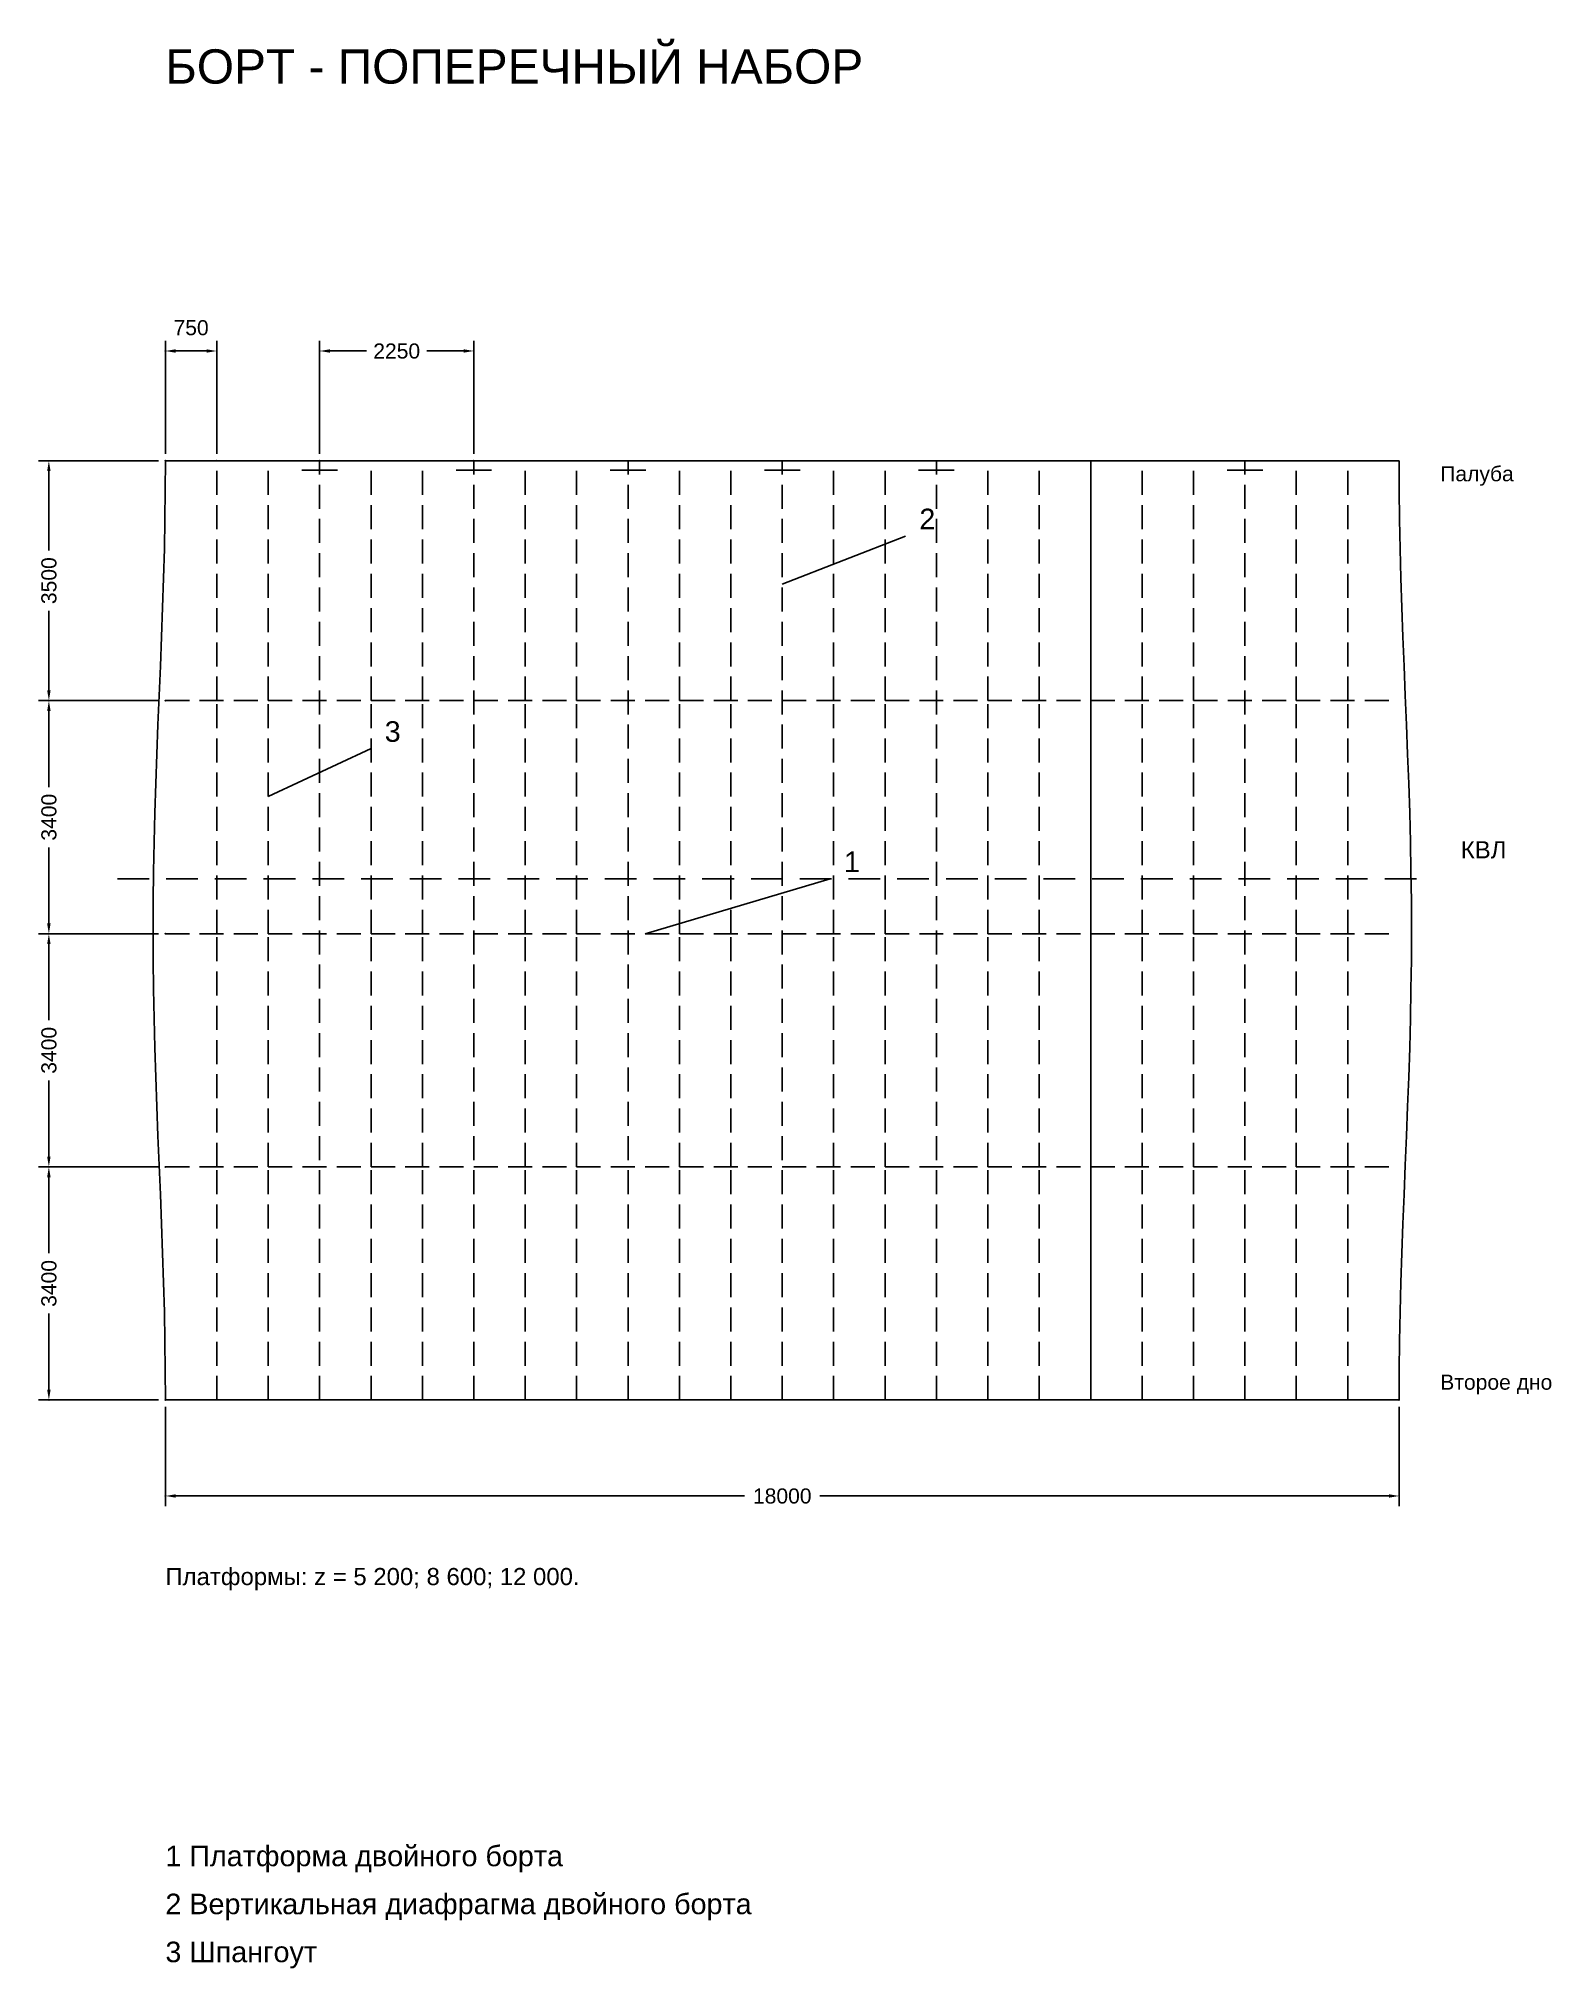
# Model space of a CAD drawing. Header units: millimetres. Extents: x -5500 to 159150, y -17410 to 188095.
# Drawn here: x 96150 to 118222, y 94510 to 122656 of the extents above; entities that cross this region are included whole.
import ezdxf
from ezdxf.enums import TextEntityAlignment as Align

# ---------------------------------------------------------------- set-up
doc = ezdxf.new("R2010")
doc.units = ezdxf.units.MM
for name, color, linetype in [('ARR_0', 7, 'Continuous'), ('ARR_BOUNDARY', 1, 'Continuous'), ('ARR_Defpoints', 7, 'Continuous'), ('ARR_HULL', 7, 'Continuous'), ('ARR_NOTE', 7, 'Continuous'), ('ARR_PRIMARY', 1, 'Continuous'), ('ARR_SECONDARY', 4, 'Continuous'), ('ARR_WATER', 5, 'Continuous')]:
    doc.layers.add(name, color=color, linetype=linetype)
doc.styles.add('unicode', font='arial.ttf')

msp = doc.modelspace()

# ---------------------------------------------------------------- texts
at = {"layer": 'ARR_0', "color": 7, "style": 'unicode'}
for s, p in [('750', (98375, 118440)), ('2250', (101375, 118100)), ('18000', (107000, 101400))]:
    msp.add_text(s, height=220, dxfattribs=at).set_placement(p, align=Align.MIDDLE_CENTER)
for s, p in [('3500', (96300, 114750)), ('3400', (96300, 111300)), ('3400', (96300, 107900)), ('3400', (96300, 104500))]:
    msp.add_text(s, height=220, rotation=90, dxfattribs=at).set_placement(p, align=Align.MIDDLE_CENTER)
at = {"layer": 'ARR_NOTE', "style": 'unicode'}
for s, height, p in [('БОРТ - ПОПЕРЕЧНЫЙ НАБОР', 500, (98000, 122000)), ('Палуба', 220, (116600, 116200)), ('2', 300, (109000, 115500)), ('3', 300, (101200, 112400)), ('КВЛ', 250, (116900, 110700)), ('1', 300, (107900, 110500)), ('Второе дно', 220, (116600, 102950)), ('Платформы: z = 5 200; 8 600; 12 000.', 250, (98000, 100100)), ('1 Платформа двойного борта', 300, (98000, 96000)), ('2 Вертикальная диафрагма двойного борта', 300, (98000, 95300)), ('3 Шпангоут', 300, (98000, 94600))]:
    msp.add_text(s, height=height, dxfattribs=at).set_placement(p)

# ---------------------------------------------------------------- linework, layer by layer
at = {"layer": 'ARR_0', "color": 2}
for p, q in [((98000, 116600), (98000, 118250)), ((98750, 116600), (98750, 118250)), ((100250, 116600), (100250, 118250)), ((102500, 116600), (102500, 118250)), ((98150, 118100), (98600, 118100)), ((100400, 118100), (100935, 118100)), ((101815, 118100), (102350, 118100)), ((97900, 116500), (96150, 116500)), ((96300, 115190), (96300, 116350)), ((96300, 113150), (96300, 114310)), ((97900, 113000), (96150, 113000)), ((97900, 113000), (96150, 113000)), ((96300, 111740), (96300, 112850)), ((96300, 109750), (96300, 110860)), ((97900, 109600), (96150, 109600)), ((97900, 109600), (96150, 109600)), ((96300, 108340), (96300, 109450)), ((96300, 106350), (96300, 107460)), ((97900, 106200), (96150, 106200)), ((97900, 106200), (96150, 106200)), ((96300, 104940), (96300, 106050)), ((96300, 102950), (96300, 104060)), ((97900, 102800), (96150, 102800)), ((98000, 102700), (98000, 101250)), ((116000, 102700), (116000, 101250)), ((98150, 101400), (106450, 101400)), ((107550, 101400), (115850, 101400))]:
    msp.add_line(p, q, dxfattribs=at)
at = {"layer": 'ARR_0', "color": 0, "linetype": 'ByBlock'}
for points in [[(98150, 118075), (98000, 118100), (98150, 118125)], [(98600, 118125), (98750, 118100), (98600, 118075)], [(100400, 118075), (100250, 118100), (100400, 118125)], [(102350, 118125), (102500, 118100), (102350, 118075)], [(96275, 116350), (96300, 116500), (96325, 116350)], [(96325, 113150), (96300, 113000), (96275, 113150)], [(96275, 112850), (96300, 113000), (96325, 112850)], [(96325, 109750), (96300, 109600), (96275, 109750)], [(96275, 109450), (96300, 109600), (96325, 109450)], [(96325, 106350), (96300, 106200), (96275, 106350)], [(96275, 106050), (96300, 106200), (96325, 106050)], [(96325, 102950), (96300, 102800), (96275, 102950)], [(98150, 101375), (98000, 101400), (98150, 101425)], [(115850, 101425), (116000, 101400), (115850, 101375)]]:
    msp.add_solid(points, dxfattribs=at)
at = {"layer": 'ARR_BOUNDARY'}
for p, q in [((111500, 102800), (111500, 116500)), ((98000, 102800), (116000, 102800))]:
    msp.add_line(p, q, dxfattribs=at)
at = {"layer": 'ARR_Defpoints'}
for p in [(98000, 118100), (100250, 118100), (98000, 116500), (98000, 116500), (98750, 116500), (100250, 116500), (102500, 116500), (96300, 113000), (98000, 113000), (98000, 113000), (96300, 109600), (98000, 109600), (98000, 109600), (96300, 106200), (98000, 106200), (98000, 106200), (96300, 102800), (98000, 102800), (98000, 102800), (116000, 102800), (98000, 101400)]:
    msp.add_point(p, dxfattribs=at)
at = {"layer": 'ARR_HULL'}
msp.add_line((98000, 116500), (116000, 116500), dxfattribs=at)
for points in [[(98000, 102800), (97998, 103228), (97993, 103656), (97985, 104084), (97974, 104512), (97960, 104941), (97944, 105369), (97928, 105797), (97910, 106225), (97892, 106653), (97876, 107081), (97860, 107509), (97846, 107938), (97835, 108366), (97827, 108794), (97822, 109222), (97820, 109650), (97822, 110078), (97827, 110506), (97835, 110934), (97846, 111362), (97860, 111791), (97876, 112219), (97892, 112647), (97910, 113075), (97928, 113503), (97944, 113931), (97960, 114359), (97974, 114788), (97985, 115216), (97993, 115644), (97998, 116072), (98000, 116500)], [(116000, 102800), (116002, 103228), (116007, 103656), (116015, 104084), (116026, 104512), (116040, 104941), (116056, 105369), (116072, 105797), (116090, 106225), (116108, 106653), (116124, 107081), (116140, 107509), (116154, 107938), (116165, 108366), (116173, 108794), (116178, 109222), (116180, 109650), (116178, 110078), (116173, 110506), (116165, 110934), (116154, 111362), (116140, 111791), (116124, 112219), (116108, 112647), (116090, 113075), (116072, 113503), (116056, 113931), (116040, 114359), (116026, 114788), (116015, 115216), (116007, 115644), (116002, 116072), (116000, 116500)]]:
    msp.add_lwpolyline(points, dxfattribs=at)
at = {"layer": 'ARR_NOTE'}
for points in [[(107000, 114700), (108800, 115400)], [(99500, 111600), (101000, 112300)], [(105000, 109600), (107700, 110400)]]:
    msp.add_lwpolyline(points, dxfattribs=at)
at = {"layer": 'ARR_PRIMARY'}
for p, q in [((100250, 116300), (100250, 116500)), ((102500, 116300), (102500, 116500)), ((104750, 116300), (104750, 116500)), ((107000, 116300), (107000, 116500)), ((109250, 116300), (109250, 116500)), ((113750, 116300), (113750, 116500)), ((100250, 115800), (100250, 116150)), ((102500, 115800), (102500, 116150)), ((104750, 115800), (104750, 116150)), ((107000, 115800), (107000, 116150)), ((109250, 115800), (109250, 116150)), ((113750, 115800), (113750, 116150)), ((100250, 115300), (100250, 115650)), ((102500, 115300), (102500, 115650)), ((104750, 115300), (104750, 115650)), ((107000, 115300), (107000, 115650)), ((109250, 115300), (109250, 115650)), ((113750, 115300), (113750, 115650)), ((100250, 114800), (100250, 115150)), ((102500, 114800), (102500, 115150)), ((104750, 114800), (104750, 115150)), ((107000, 114800), (107000, 115150)), ((109250, 114800), (109250, 115150)), ((113750, 114800), (113750, 115150)), ((100250, 114300), (100250, 114650)), ((102500, 114300), (102500, 114650)), ((104750, 114300), (104750, 114650)), ((107000, 114300), (107000, 114650)), ((109250, 114300), (109250, 114650)), ((113750, 114300), (113750, 114650)), ((100250, 113800), (100250, 114150)), ((102500, 113800), (102500, 114150)), ((104750, 113800), (104750, 114150)), ((107000, 113800), (107000, 114150)), ((109250, 113800), (109250, 114150)), ((113750, 113800), (113750, 114150)), ((100250, 113300), (100250, 113650)), ((102500, 113300), (102500, 113650)), ((104750, 113300), (104750, 113650)), ((107000, 113300), (107000, 113650)), ((109250, 113300), (109250, 113650)), ((113750, 113300), (113750, 113650)), ((98000, 113000), (98350, 113000)), ((98500, 113000), (98850, 113000)), ((99000, 113000), (99350, 113000)), ((99500, 113000), (99850, 113000)), ((100000, 113000), (100350, 113000)), ((100250, 112800), (100250, 113150)), ((100500, 113000), (100850, 113000)), ((101000, 113000), (101350, 113000)), ((101500, 113000), (101850, 113000)), ((102000, 113000), (102350, 113000)), ((102500, 112800), (102500, 113150)), ((102500, 113000), (102850, 113000)), ((103000, 113000), (103350, 113000)), ((103500, 113000), (103850, 113000)), ((104000, 113000), (104350, 113000)), ((104500, 113000), (104850, 113000)), ((104750, 112800), (104750, 113150)), ((105000, 113000), (105350, 113000)), ((105500, 113000), (105850, 113000)), ((106000, 113000), (106350, 113000)), ((106500, 113000), (106850, 113000)), ((107000, 112800), (107000, 113150)), ((107000, 113000), (107350, 113000)), ((107500, 113000), (107850, 113000)), ((108000, 113000), (108350, 113000)), ((108500, 113000), (108850, 113000)), ((109000, 113000), (109350, 113000)), ((109250, 112800), (109250, 113150)), ((109500, 113000), (109850, 113000)), ((110000, 113000), (110350, 113000)), ((110500, 113000), (110850, 113000)), ((111000, 113000), (111350, 113000)), ((111500, 113000), (111850, 113000)), ((112000, 113000), (112350, 113000)), ((112500, 113000), (112850, 113000)), ((113000, 113000), (113350, 113000)), ((113500, 113000), (113850, 113000)), ((113750, 112800), (113750, 113150)), ((114000, 113000), (114350, 113000)), ((114500, 113000), (114850, 113000)), ((115000, 113000), (115350, 113000)), ((115500, 113000), (115850, 113000)), ((100250, 112300), (100250, 112650)), ((102500, 112300), (102500, 112650)), ((104750, 112300), (104750, 112650)), ((107000, 112300), (107000, 112650)), ((109250, 112300), (109250, 112650)), ((113750, 112300), (113750, 112650)), ((100250, 111800), (100250, 112150)), ((102500, 111800), (102500, 112150)), ((104750, 111800), (104750, 112150)), ((107000, 111800), (107000, 112150)), ((109250, 111800), (109250, 112150)), ((113750, 111800), (113750, 112150)), ((100250, 111300), (100250, 111650)), ((102500, 111300), (102500, 111650)), ((104750, 111300), (104750, 111650)), ((107000, 111300), (107000, 111650)), ((109250, 111300), (109250, 111650)), ((113750, 111300), (113750, 111650)), ((100250, 110800), (100250, 111150)), ((102500, 110800), (102500, 111150)), ((104750, 110800), (104750, 111150)), ((107000, 110800), (107000, 111150)), ((109250, 110800), (109250, 111150)), ((113750, 110800), (113750, 111150)), ((100250, 110300), (100250, 110650)), ((102500, 110300), (102500, 110650)), ((104750, 110300), (104750, 110650)), ((107000, 110300), (107000, 110650)), ((109250, 110300), (109250, 110650)), ((113750, 110300), (113750, 110650)), ((100250, 109800), (100250, 110150)), ((102500, 109800), (102500, 110150)), ((104750, 109800), (104750, 110150)), ((107000, 109800), (107000, 110150)), ((109250, 109800), (109250, 110150)), ((113750, 109800), (113750, 110150)), ((98000, 109600), (98350, 109600)), ((98500, 109600), (98850, 109600)), ((99000, 109600), (99350, 109600)), ((99500, 109600), (99850, 109600)), ((100000, 109600), (100350, 109600)), ((100250, 109300), (100250, 109650)), ((100500, 109600), (100850, 109600)), ((101000, 109600), (101350, 109600)), ((101500, 109600), (101850, 109600)), ((102000, 109600), (102350, 109600)), ((102500, 109300), (102500, 109650)), ((102500, 109600), (102850, 109600)), ((103000, 109600), (103350, 109600)), ((103500, 109600), (103850, 109600)), ((104000, 109600), (104350, 109600)), ((104500, 109600), (104850, 109600)), ((104750, 109300), (104750, 109650)), ((105000, 109600), (105350, 109600)), ((105500, 109600), (105850, 109600)), ((106000, 109600), (106350, 109600)), ((106500, 109600), (106850, 109600)), ((107000, 109300), (107000, 109650)), ((107000, 109600), (107350, 109600)), ((107500, 109600), (107850, 109600)), ((108000, 109600), (108350, 109600)), ((108500, 109600), (108850, 109600)), ((109000, 109600), (109350, 109600)), ((109250, 109300), (109250, 109650)), ((109500, 109600), (109850, 109600)), ((110000, 109600), (110350, 109600)), ((110500, 109600), (110850, 109600)), ((111000, 109600), (111350, 109600)), ((111500, 109600), (111850, 109600)), ((112000, 109600), (112350, 109600)), ((112500, 109600), (112850, 109600)), ((113000, 109600), (113350, 109600)), ((113500, 109600), (113850, 109600)), ((113750, 109300), (113750, 109650)), ((114000, 109600), (114350, 109600)), ((114500, 109600), (114850, 109600)), ((115000, 109600), (115350, 109600)), ((115500, 109600), (115850, 109600)), ((100250, 108800), (100250, 109150)), ((102500, 108800), (102500, 109150)), ((104750, 108800), (104750, 109150)), ((107000, 108800), (107000, 109150)), ((109250, 108800), (109250, 109150)), ((113750, 108800), (113750, 109150)), ((100250, 108300), (100250, 108650)), ((102500, 108300), (102500, 108650)), ((104750, 108300), (104750, 108650)), ((107000, 108300), (107000, 108650)), ((109250, 108300), (109250, 108650)), ((113750, 108300), (113750, 108650)), ((100250, 107800), (100250, 108150)), ((102500, 107800), (102500, 108150)), ((104750, 107800), (104750, 108150)), ((107000, 107800), (107000, 108150)), ((109250, 107800), (109250, 108150)), ((113750, 107800), (113750, 108150)), ((100250, 107300), (100250, 107650)), ((102500, 107300), (102500, 107650)), ((104750, 107300), (104750, 107650)), ((107000, 107300), (107000, 107650)), ((109250, 107300), (109250, 107650)), ((113750, 107300), (113750, 107650)), ((100250, 106800), (100250, 107150)), ((102500, 106800), (102500, 107150)), ((104750, 106800), (104750, 107150)), ((107000, 106800), (107000, 107150)), ((109250, 106800), (109250, 107150)), ((113750, 106800), (113750, 107150)), ((100250, 106300), (100250, 106650)), ((102500, 106300), (102500, 106650)), ((104750, 106300), (104750, 106650)), ((107000, 106300), (107000, 106650)), ((109250, 106300), (109250, 106650)), ((113750, 106300), (113750, 106650)), ((98000, 106200), (98350, 106200)), ((98500, 106200), (98850, 106200)), ((99000, 106200), (99350, 106200)), ((99500, 106200), (99850, 106200)), ((100000, 106200), (100350, 106200)), ((100250, 105800), (100250, 106150)), ((100500, 106200), (100850, 106200)), ((101000, 106200), (101350, 106200)), ((101500, 106200), (101850, 106200)), ((102000, 106200), (102350, 106200)), ((102500, 106200), (102850, 106200)), ((102500, 105800), (102500, 106150)), ((103000, 106200), (103350, 106200)), ((103500, 106200), (103850, 106200)), ((104000, 106200), (104350, 106200)), ((104500, 106200), (104850, 106200)), ((104750, 105800), (104750, 106150)), ((105000, 106200), (105350, 106200)), ((105500, 106200), (105850, 106200)), ((106000, 106200), (106350, 106200)), ((106500, 106200), (106850, 106200)), ((107000, 106200), (107350, 106200)), ((107000, 105800), (107000, 106150)), ((107500, 106200), (107850, 106200)), ((108000, 106200), (108350, 106200)), ((108500, 106200), (108850, 106200)), ((109000, 106200), (109350, 106200)), ((109250, 105800), (109250, 106150)), ((109500, 106200), (109850, 106200)), ((110000, 106200), (110350, 106200)), ((110500, 106200), (110850, 106200)), ((111000, 106200), (111350, 106200)), ((111500, 106200), (111850, 106200)), ((112000, 106200), (112350, 106200)), ((112500, 106200), (112850, 106200)), ((113000, 106200), (113350, 106200)), ((113500, 106200), (113850, 106200)), ((113750, 105800), (113750, 106150)), ((114000, 106200), (114350, 106200)), ((114500, 106200), (114850, 106200)), ((115000, 106200), (115350, 106200)), ((115500, 106200), (115850, 106200)), ((100250, 105300), (100250, 105650)), ((102500, 105300), (102500, 105650)), ((104750, 105300), (104750, 105650)), ((107000, 105300), (107000, 105650)), ((109250, 105300), (109250, 105650)), ((113750, 105300), (113750, 105650)), ((100250, 104800), (100250, 105150)), ((102500, 104800), (102500, 105150)), ((104750, 104800), (104750, 105150)), ((107000, 104800), (107000, 105150)), ((109250, 104800), (109250, 105150)), ((113750, 104800), (113750, 105150)), ((100250, 104300), (100250, 104650)), ((102500, 104300), (102500, 104650)), ((104750, 104300), (104750, 104650)), ((107000, 104300), (107000, 104650)), ((109250, 104300), (109250, 104650)), ((113750, 104300), (113750, 104650)), ((100250, 103800), (100250, 104150)), ((102500, 103800), (102500, 104150)), ((104750, 103800), (104750, 104150)), ((107000, 103800), (107000, 104150)), ((109250, 103800), (109250, 104150)), ((113750, 103800), (113750, 104150)), ((100250, 103300), (100250, 103650)), ((102500, 103300), (102500, 103650)), ((104750, 103300), (104750, 103650)), ((107000, 103300), (107000, 103650)), ((109250, 103300), (109250, 103650)), ((113750, 103300), (113750, 103650)), ((100250, 102800), (100250, 103150)), ((102500, 102800), (102500, 103150)), ((104750, 102800), (104750, 103150)), ((107000, 102800), (107000, 103150)), ((109250, 102800), (109250, 103150)), ((113750, 102800), (113750, 103150))]:
    msp.add_line(p, q, dxfattribs=at)
for points in [[(99990, 116360), (100510, 116360)], [(102240, 116360), (102760, 116360)], [(104490, 116360), (105010, 116360)], [(106740, 116360), (107260, 116360)], [(108990, 116360), (109510, 116360)], [(113490, 116360), (114010, 116360)]]:
    msp.add_lwpolyline(points, dxfattribs=at)
at = {"layer": 'ARR_SECONDARY'}
for p, q in [((98750, 116000), (98750, 116350)), ((99500, 116000), (99500, 116350)), ((101000, 116000), (101000, 116350)), ((101750, 116000), (101750, 116350)), ((103250, 116000), (103250, 116350)), ((104000, 116000), (104000, 116350)), ((105500, 116000), (105500, 116350)), ((106250, 116000), (106250, 116350)), ((107750, 116000), (107750, 116350)), ((108500, 116000), (108500, 116350)), ((110000, 116000), (110000, 116350)), ((110750, 116000), (110750, 116350)), ((112250, 116000), (112250, 116350)), ((113000, 116000), (113000, 116350)), ((114500, 116000), (114500, 116350)), ((115250, 116000), (115250, 116350)), ((98750, 115500), (98750, 115850)), ((99500, 115500), (99500, 115850)), ((101000, 115500), (101000, 115850)), ((101750, 115500), (101750, 115850)), ((103250, 115500), (103250, 115850)), ((104000, 115500), (104000, 115850)), ((105500, 115500), (105500, 115850)), ((106250, 115500), (106250, 115850)), ((107750, 115500), (107750, 115850)), ((108500, 115500), (108500, 115850)), ((110000, 115500), (110000, 115850)), ((110750, 115500), (110750, 115850)), ((112250, 115500), (112250, 115850)), ((113000, 115500), (113000, 115850)), ((114500, 115500), (114500, 115850)), ((115250, 115500), (115250, 115850)), ((98750, 115000), (98750, 115350)), ((99500, 115000), (99500, 115350)), ((101000, 115000), (101000, 115350)), ((101750, 115000), (101750, 115350)), ((103250, 115000), (103250, 115350)), ((104000, 115000), (104000, 115350)), ((105500, 115000), (105500, 115350)), ((106250, 115000), (106250, 115350)), ((107750, 115000), (107750, 115350)), ((108500, 115000), (108500, 115350)), ((110000, 115000), (110000, 115350)), ((110750, 115000), (110750, 115350)), ((112250, 115000), (112250, 115350)), ((113000, 115000), (113000, 115350)), ((114500, 115000), (114500, 115350)), ((115250, 115000), (115250, 115350)), ((98750, 114500), (98750, 114850)), ((99500, 114500), (99500, 114850)), ((101000, 114500), (101000, 114850)), ((101750, 114500), (101750, 114850)), ((103250, 114500), (103250, 114850)), ((104000, 114500), (104000, 114850)), ((105500, 114500), (105500, 114850)), ((106250, 114500), (106250, 114850)), ((107750, 114500), (107750, 114850)), ((108500, 114500), (108500, 114850)), ((110000, 114500), (110000, 114850)), ((110750, 114500), (110750, 114850)), ((112250, 114500), (112250, 114850)), ((113000, 114500), (113000, 114850)), ((114500, 114500), (114500, 114850)), ((115250, 114500), (115250, 114850)), ((98750, 114000), (98750, 114350)), ((99500, 114000), (99500, 114350)), ((101000, 114000), (101000, 114350)), ((101750, 114000), (101750, 114350)), ((103250, 114000), (103250, 114350)), ((104000, 114000), (104000, 114350)), ((105500, 114000), (105500, 114350)), ((106250, 114000), (106250, 114350)), ((107750, 114000), (107750, 114350)), ((108500, 114000), (108500, 114350)), ((110000, 114000), (110000, 114350)), ((110750, 114000), (110750, 114350)), ((112250, 114000), (112250, 114350)), ((113000, 114000), (113000, 114350)), ((114500, 114000), (114500, 114350)), ((115250, 114000), (115250, 114350)), ((98750, 113500), (98750, 113850)), ((99500, 113500), (99500, 113850)), ((101000, 113500), (101000, 113850)), ((101750, 113500), (101750, 113850)), ((103250, 113500), (103250, 113850)), ((104000, 113500), (104000, 113850)), ((105500, 113500), (105500, 113850)), ((106250, 113500), (106250, 113850)), ((107750, 113500), (107750, 113850)), ((108500, 113500), (108500, 113850)), ((110000, 113500), (110000, 113850)), ((110750, 113500), (110750, 113850)), ((112250, 113500), (112250, 113850)), ((113000, 113500), (113000, 113850)), ((114500, 113500), (114500, 113850)), ((115250, 113500), (115250, 113850)), ((98750, 113000), (98750, 113350)), ((99500, 113000), (99500, 113350)), ((101000, 113000), (101000, 113350)), ((101750, 113000), (101750, 113350)), ((103250, 113000), (103250, 113350)), ((104000, 113000), (104000, 113350)), ((105500, 113000), (105500, 113350)), ((106250, 113000), (106250, 113350)), ((107750, 113000), (107750, 113350)), ((108500, 113000), (108500, 113350)), ((110000, 113000), (110000, 113350)), ((110750, 113000), (110750, 113350)), ((112250, 113000), (112250, 113350)), ((113000, 113000), (113000, 113350)), ((114500, 113000), (114500, 113350)), ((115250, 113000), (115250, 113350)), ((98750, 112600), (98750, 112950)), ((99500, 112600), (99500, 112950)), ((101000, 112600), (101000, 112950)), ((101750, 112600), (101750, 112950)), ((103250, 112600), (103250, 112950)), ((104000, 112600), (104000, 112950)), ((105500, 112600), (105500, 112950)), ((106250, 112600), (106250, 112950)), ((107750, 112600), (107750, 112950)), ((108500, 112600), (108500, 112950)), ((110000, 112600), (110000, 112950)), ((110750, 112600), (110750, 112950)), ((112250, 112600), (112250, 112950)), ((113000, 112600), (113000, 112950)), ((114500, 112600), (114500, 112950)), ((115250, 112600), (115250, 112950)), ((98750, 112100), (98750, 112450)), ((99500, 112100), (99500, 112450)), ((101000, 112100), (101000, 112450)), ((101750, 112100), (101750, 112450)), ((103250, 112100), (103250, 112450)), ((104000, 112100), (104000, 112450)), ((105500, 112100), (105500, 112450)), ((106250, 112100), (106250, 112450)), ((107750, 112100), (107750, 112450)), ((108500, 112100), (108500, 112450)), ((110000, 112100), (110000, 112450)), ((110750, 112100), (110750, 112450)), ((112250, 112100), (112250, 112450)), ((113000, 112100), (113000, 112450)), ((114500, 112100), (114500, 112450)), ((115250, 112100), (115250, 112450)), ((98750, 111600), (98750, 111950)), ((99500, 111600), (99500, 111950)), ((101000, 111600), (101000, 111950)), ((101750, 111600), (101750, 111950)), ((103250, 111600), (103250, 111950)), ((104000, 111600), (104000, 111950)), ((105500, 111600), (105500, 111950)), ((106250, 111600), (106250, 111950)), ((107750, 111600), (107750, 111950)), ((108500, 111600), (108500, 111950)), ((110000, 111600), (110000, 111950)), ((110750, 111600), (110750, 111950)), ((112250, 111600), (112250, 111950)), ((113000, 111600), (113000, 111950)), ((114500, 111600), (114500, 111950)), ((115250, 111600), (115250, 111950)), ((98750, 111100), (98750, 111450)), ((99500, 111100), (99500, 111450)), ((101000, 111100), (101000, 111450)), ((101750, 111100), (101750, 111450)), ((103250, 111100), (103250, 111450)), ((104000, 111100), (104000, 111450)), ((105500, 111100), (105500, 111450)), ((106250, 111100), (106250, 111450)), ((107750, 111100), (107750, 111450)), ((108500, 111100), (108500, 111450)), ((110000, 111100), (110000, 111450)), ((110750, 111100), (110750, 111450)), ((112250, 111100), (112250, 111450)), ((113000, 111100), (113000, 111450)), ((114500, 111100), (114500, 111450)), ((115250, 111100), (115250, 111450)), ((98750, 110600), (98750, 110950)), ((99500, 110600), (99500, 110950)), ((101000, 110600), (101000, 110950)), ((101750, 110600), (101750, 110950)), ((103250, 110600), (103250, 110950)), ((104000, 110600), (104000, 110950)), ((105500, 110600), (105500, 110950)), ((106250, 110600), (106250, 110950)), ((107750, 110600), (107750, 110950)), ((108500, 110600), (108500, 110950)), ((110000, 110600), (110000, 110950)), ((110750, 110600), (110750, 110950)), ((112250, 110600), (112250, 110950)), ((113000, 110600), (113000, 110950)), ((114500, 110600), (114500, 110950)), ((115250, 110600), (115250, 110950)), ((98750, 110100), (98750, 110450)), ((99500, 110100), (99500, 110450)), ((101000, 110100), (101000, 110450)), ((101750, 110100), (101750, 110450)), ((103250, 110100), (103250, 110450)), ((104000, 110100), (104000, 110450)), ((105500, 110100), (105500, 110450)), ((106250, 110100), (106250, 110450)), ((107750, 110100), (107750, 110450)), ((108500, 110100), (108500, 110450)), ((110000, 110100), (110000, 110450)), ((110750, 110100), (110750, 110450)), ((112250, 110100), (112250, 110450)), ((113000, 110100), (113000, 110450)), ((114500, 110100), (114500, 110450)), ((115250, 110100), (115250, 110450)), ((98750, 109600), (98750, 109950)), ((99500, 109600), (99500, 109950)), ((101000, 109600), (101000, 109950)), ((101750, 109600), (101750, 109950)), ((103250, 109600), (103250, 109950)), ((104000, 109600), (104000, 109950)), ((105500, 109600), (105500, 109950)), ((106250, 109600), (106250, 109950)), ((107750, 109600), (107750, 109950)), ((108500, 109600), (108500, 109950)), ((110000, 109600), (110000, 109950)), ((110750, 109600), (110750, 109950)), ((112250, 109600), (112250, 109950)), ((113000, 109600), (113000, 109950)), ((114500, 109600), (114500, 109950)), ((115250, 109600), (115250, 109950)), ((98750, 109200), (98750, 109550)), ((99500, 109200), (99500, 109550)), ((101000, 109200), (101000, 109550)), ((101750, 109200), (101750, 109550)), ((103250, 109200), (103250, 109550)), ((104000, 109200), (104000, 109550)), ((105500, 109200), (105500, 109550)), ((106250, 109200), (106250, 109550)), ((107750, 109200), (107750, 109550)), ((108500, 109200), (108500, 109550)), ((110000, 109200), (110000, 109550)), ((110750, 109200), (110750, 109550)), ((112250, 109200), (112250, 109550)), ((113000, 109200), (113000, 109550)), ((114500, 109200), (114500, 109550)), ((115250, 109200), (115250, 109550)), ((98750, 108700), (98750, 109050)), ((99500, 108700), (99500, 109050)), ((101000, 108700), (101000, 109050)), ((101750, 108700), (101750, 109050)), ((103250, 108700), (103250, 109050)), ((104000, 108700), (104000, 109050)), ((105500, 108700), (105500, 109050)), ((106250, 108700), (106250, 109050)), ((107750, 108700), (107750, 109050)), ((108500, 108700), (108500, 109050)), ((110000, 108700), (110000, 109050)), ((110750, 108700), (110750, 109050)), ((112250, 108700), (112250, 109050)), ((113000, 108700), (113000, 109050)), ((114500, 108700), (114500, 109050)), ((115250, 108700), (115250, 109050)), ((98750, 108200), (98750, 108550)), ((99500, 108200), (99500, 108550)), ((101000, 108200), (101000, 108550)), ((101750, 108200), (101750, 108550)), ((103250, 108200), (103250, 108550)), ((104000, 108200), (104000, 108550)), ((105500, 108200), (105500, 108550)), ((106250, 108200), (106250, 108550)), ((107750, 108200), (107750, 108550)), ((108500, 108200), (108500, 108550)), ((110000, 108200), (110000, 108550)), ((110750, 108200), (110750, 108550)), ((112250, 108200), (112250, 108550)), ((113000, 108200), (113000, 108550)), ((114500, 108200), (114500, 108550)), ((115250, 108200), (115250, 108550)), ((98750, 107700), (98750, 108050)), ((99500, 107700), (99500, 108050)), ((101000, 107700), (101000, 108050)), ((101750, 107700), (101750, 108050)), ((103250, 107700), (103250, 108050)), ((104000, 107700), (104000, 108050)), ((105500, 107700), (105500, 108050)), ((106250, 107700), (106250, 108050)), ((107750, 107700), (107750, 108050)), ((108500, 107700), (108500, 108050)), ((110000, 107700), (110000, 108050)), ((110750, 107700), (110750, 108050)), ((112250, 107700), (112250, 108050)), ((113000, 107700), (113000, 108050)), ((114500, 107700), (114500, 108050)), ((115250, 107700), (115250, 108050)), ((98750, 107200), (98750, 107550)), ((99500, 107200), (99500, 107550)), ((101000, 107200), (101000, 107550)), ((101750, 107200), (101750, 107550)), ((103250, 107200), (103250, 107550)), ((104000, 107200), (104000, 107550)), ((105500, 107200), (105500, 107550)), ((106250, 107200), (106250, 107550)), ((107750, 107200), (107750, 107550)), ((108500, 107200), (108500, 107550)), ((110000, 107200), (110000, 107550)), ((110750, 107200), (110750, 107550)), ((112250, 107200), (112250, 107550)), ((113000, 107200), (113000, 107550)), ((114500, 107200), (114500, 107550)), ((115250, 107200), (115250, 107550)), ((98750, 106700), (98750, 107050)), ((99500, 106700), (99500, 107050)), ((101000, 106700), (101000, 107050)), ((101750, 106700), (101750, 107050)), ((103250, 106700), (103250, 107050)), ((104000, 106700), (104000, 107050)), ((105500, 106700), (105500, 107050)), ((106250, 106700), (106250, 107050)), ((107750, 106700), (107750, 107050)), ((108500, 106700), (108500, 107050)), ((110000, 106700), (110000, 107050)), ((110750, 106700), (110750, 107050)), ((112250, 106700), (112250, 107050)), ((113000, 106700), (113000, 107050)), ((114500, 106700), (114500, 107050)), ((115250, 106700), (115250, 107050)), ((98750, 106200), (98750, 106550)), ((99500, 106200), (99500, 106550)), ((101000, 106200), (101000, 106550)), ((101750, 106200), (101750, 106550)), ((103250, 106200), (103250, 106550)), ((104000, 106200), (104000, 106550)), ((105500, 106200), (105500, 106550)), ((106250, 106200), (106250, 106550)), ((107750, 106200), (107750, 106550)), ((108500, 106200), (108500, 106550)), ((110000, 106200), (110000, 106550)), ((110750, 106200), (110750, 106550)), ((112250, 106200), (112250, 106550)), ((113000, 106200), (113000, 106550)), ((114500, 106200), (114500, 106550)), ((115250, 106200), (115250, 106550)), ((98750, 105800), (98750, 106150)), ((99500, 105800), (99500, 106150)), ((101000, 105800), (101000, 106150)), ((101750, 105800), (101750, 106150)), ((103250, 105800), (103250, 106150)), ((104000, 105800), (104000, 106150)), ((105500, 105800), (105500, 106150)), ((106250, 105800), (106250, 106150)), ((107750, 105800), (107750, 106150)), ((108500, 105800), (108500, 106150)), ((110000, 105800), (110000, 106150)), ((110750, 105800), (110750, 106150)), ((112250, 105800), (112250, 106150)), ((113000, 105800), (113000, 106150)), ((114500, 105800), (114500, 106150)), ((115250, 105800), (115250, 106150)), ((98750, 105300), (98750, 105650)), ((99500, 105300), (99500, 105650)), ((101000, 105300), (101000, 105650)), ((101750, 105300), (101750, 105650)), ((103250, 105300), (103250, 105650)), ((104000, 105300), (104000, 105650)), ((105500, 105300), (105500, 105650)), ((106250, 105300), (106250, 105650)), ((107750, 105300), (107750, 105650)), ((108500, 105300), (108500, 105650)), ((110000, 105300), (110000, 105650)), ((110750, 105300), (110750, 105650)), ((112250, 105300), (112250, 105650)), ((113000, 105300), (113000, 105650)), ((114500, 105300), (114500, 105650)), ((115250, 105300), (115250, 105650)), ((98750, 104800), (98750, 105150)), ((99500, 104800), (99500, 105150)), ((101000, 104800), (101000, 105150)), ((101750, 104800), (101750, 105150)), ((103250, 104800), (103250, 105150)), ((104000, 104800), (104000, 105150)), ((105500, 104800), (105500, 105150)), ((106250, 104800), (106250, 105150)), ((107750, 104800), (107750, 105150)), ((108500, 104800), (108500, 105150)), ((110000, 104800), (110000, 105150)), ((110750, 104800), (110750, 105150)), ((112250, 104800), (112250, 105150)), ((113000, 104800), (113000, 105150)), ((114500, 104800), (114500, 105150)), ((115250, 104800), (115250, 105150)), ((98750, 104300), (98750, 104650)), ((99500, 104300), (99500, 104650)), ((101000, 104300), (101000, 104650)), ((101750, 104300), (101750, 104650)), ((103250, 104300), (103250, 104650)), ((104000, 104300), (104000, 104650)), ((105500, 104300), (105500, 104650)), ((106250, 104300), (106250, 104650)), ((107750, 104300), (107750, 104650)), ((108500, 104300), (108500, 104650)), ((110000, 104300), (110000, 104650)), ((110750, 104300), (110750, 104650)), ((112250, 104300), (112250, 104650)), ((113000, 104300), (113000, 104650)), ((114500, 104300), (114500, 104650)), ((115250, 104300), (115250, 104650)), ((98750, 103800), (98750, 104150)), ((99500, 103800), (99500, 104150)), ((101000, 103800), (101000, 104150)), ((101750, 103800), (101750, 104150)), ((103250, 103800), (103250, 104150)), ((104000, 103800), (104000, 104150)), ((105500, 103800), (105500, 104150)), ((106250, 103800), (106250, 104150)), ((107750, 103800), (107750, 104150)), ((108500, 103800), (108500, 104150)), ((110000, 103800), (110000, 104150)), ((110750, 103800), (110750, 104150)), ((112250, 103800), (112250, 104150)), ((113000, 103800), (113000, 104150)), ((114500, 103800), (114500, 104150)), ((115250, 103800), (115250, 104150)), ((98750, 103300), (98750, 103650)), ((99500, 103300), (99500, 103650)), ((101000, 103300), (101000, 103650)), ((101750, 103300), (101750, 103650)), ((103250, 103300), (103250, 103650)), ((104000, 103300), (104000, 103650)), ((105500, 103300), (105500, 103650)), ((106250, 103300), (106250, 103650)), ((107750, 103300), (107750, 103650)), ((108500, 103300), (108500, 103650)), ((110000, 103300), (110000, 103650)), ((110750, 103300), (110750, 103650)), ((112250, 103300), (112250, 103650)), ((113000, 103300), (113000, 103650)), ((114500, 103300), (114500, 103650)), ((115250, 103300), (115250, 103650)), ((98750, 102800), (98750, 103150)), ((99500, 102800), (99500, 103150)), ((101000, 102800), (101000, 103150)), ((101750, 102800), (101750, 103150)), ((103250, 102800), (103250, 103150)), ((104000, 102800), (104000, 103150)), ((105500, 102800), (105500, 103150)), ((106250, 102800), (106250, 103150)), ((107750, 102800), (107750, 103150)), ((108500, 102800), (108500, 103150)), ((110000, 102800), (110000, 103150)), ((110750, 102800), (110750, 103150)), ((112250, 102800), (112250, 103150)), ((113000, 102800), (113000, 103150)), ((114500, 102800), (114500, 103150)), ((115250, 102800), (115250, 103150))]:
    msp.add_line(p, q, dxfattribs=at)
at = {"layer": 'ARR_WATER'}
for p, q in [((97300, 110400), (97762, 110400)), ((98011, 110400), (98473, 110400)), ((98722, 110400), (99184, 110400)), ((99433, 110400), (99896, 110400)), ((100144, 110400), (100607, 110400)), ((100856, 110400), (101318, 110400)), ((101567, 110400), (102029, 110400)), ((102278, 110400), (102740, 110400)), ((102989, 110400), (103451, 110400)), ((103700, 110400), (104162, 110400)), ((104411, 110400), (104873, 110400)), ((105122, 110400), (105584, 110400)), ((105833, 110400), (106296, 110400)), ((106544, 110400), (107007, 110400)), ((107256, 110400), (107718, 110400)), ((107967, 110400), (108429, 110400)), ((108678, 110400), (109140, 110400)), ((109389, 110400), (109851, 110400)), ((110100, 110400), (110562, 110400)), ((110811, 110400), (111273, 110400)), ((111522, 110400), (111984, 110400)), ((112233, 110400), (112696, 110400)), ((112944, 110400), (113407, 110400)), ((113656, 110400), (114118, 110400)), ((114367, 110400), (114829, 110400)), ((115078, 110400), (115540, 110400)), ((115789, 110400), (116251, 110400))]:
    msp.add_line(p, q, dxfattribs=at)

msp.set_redraw_order([(e.dxf.handle, doc.entitydb.next_handle()) for e in msp.query("TEXT MTEXT ATTDEF DIMENSION ARC_DIMENSION")])  # texts and dimensions are drawn at this point

doc.saveas('drawing.dxf')
